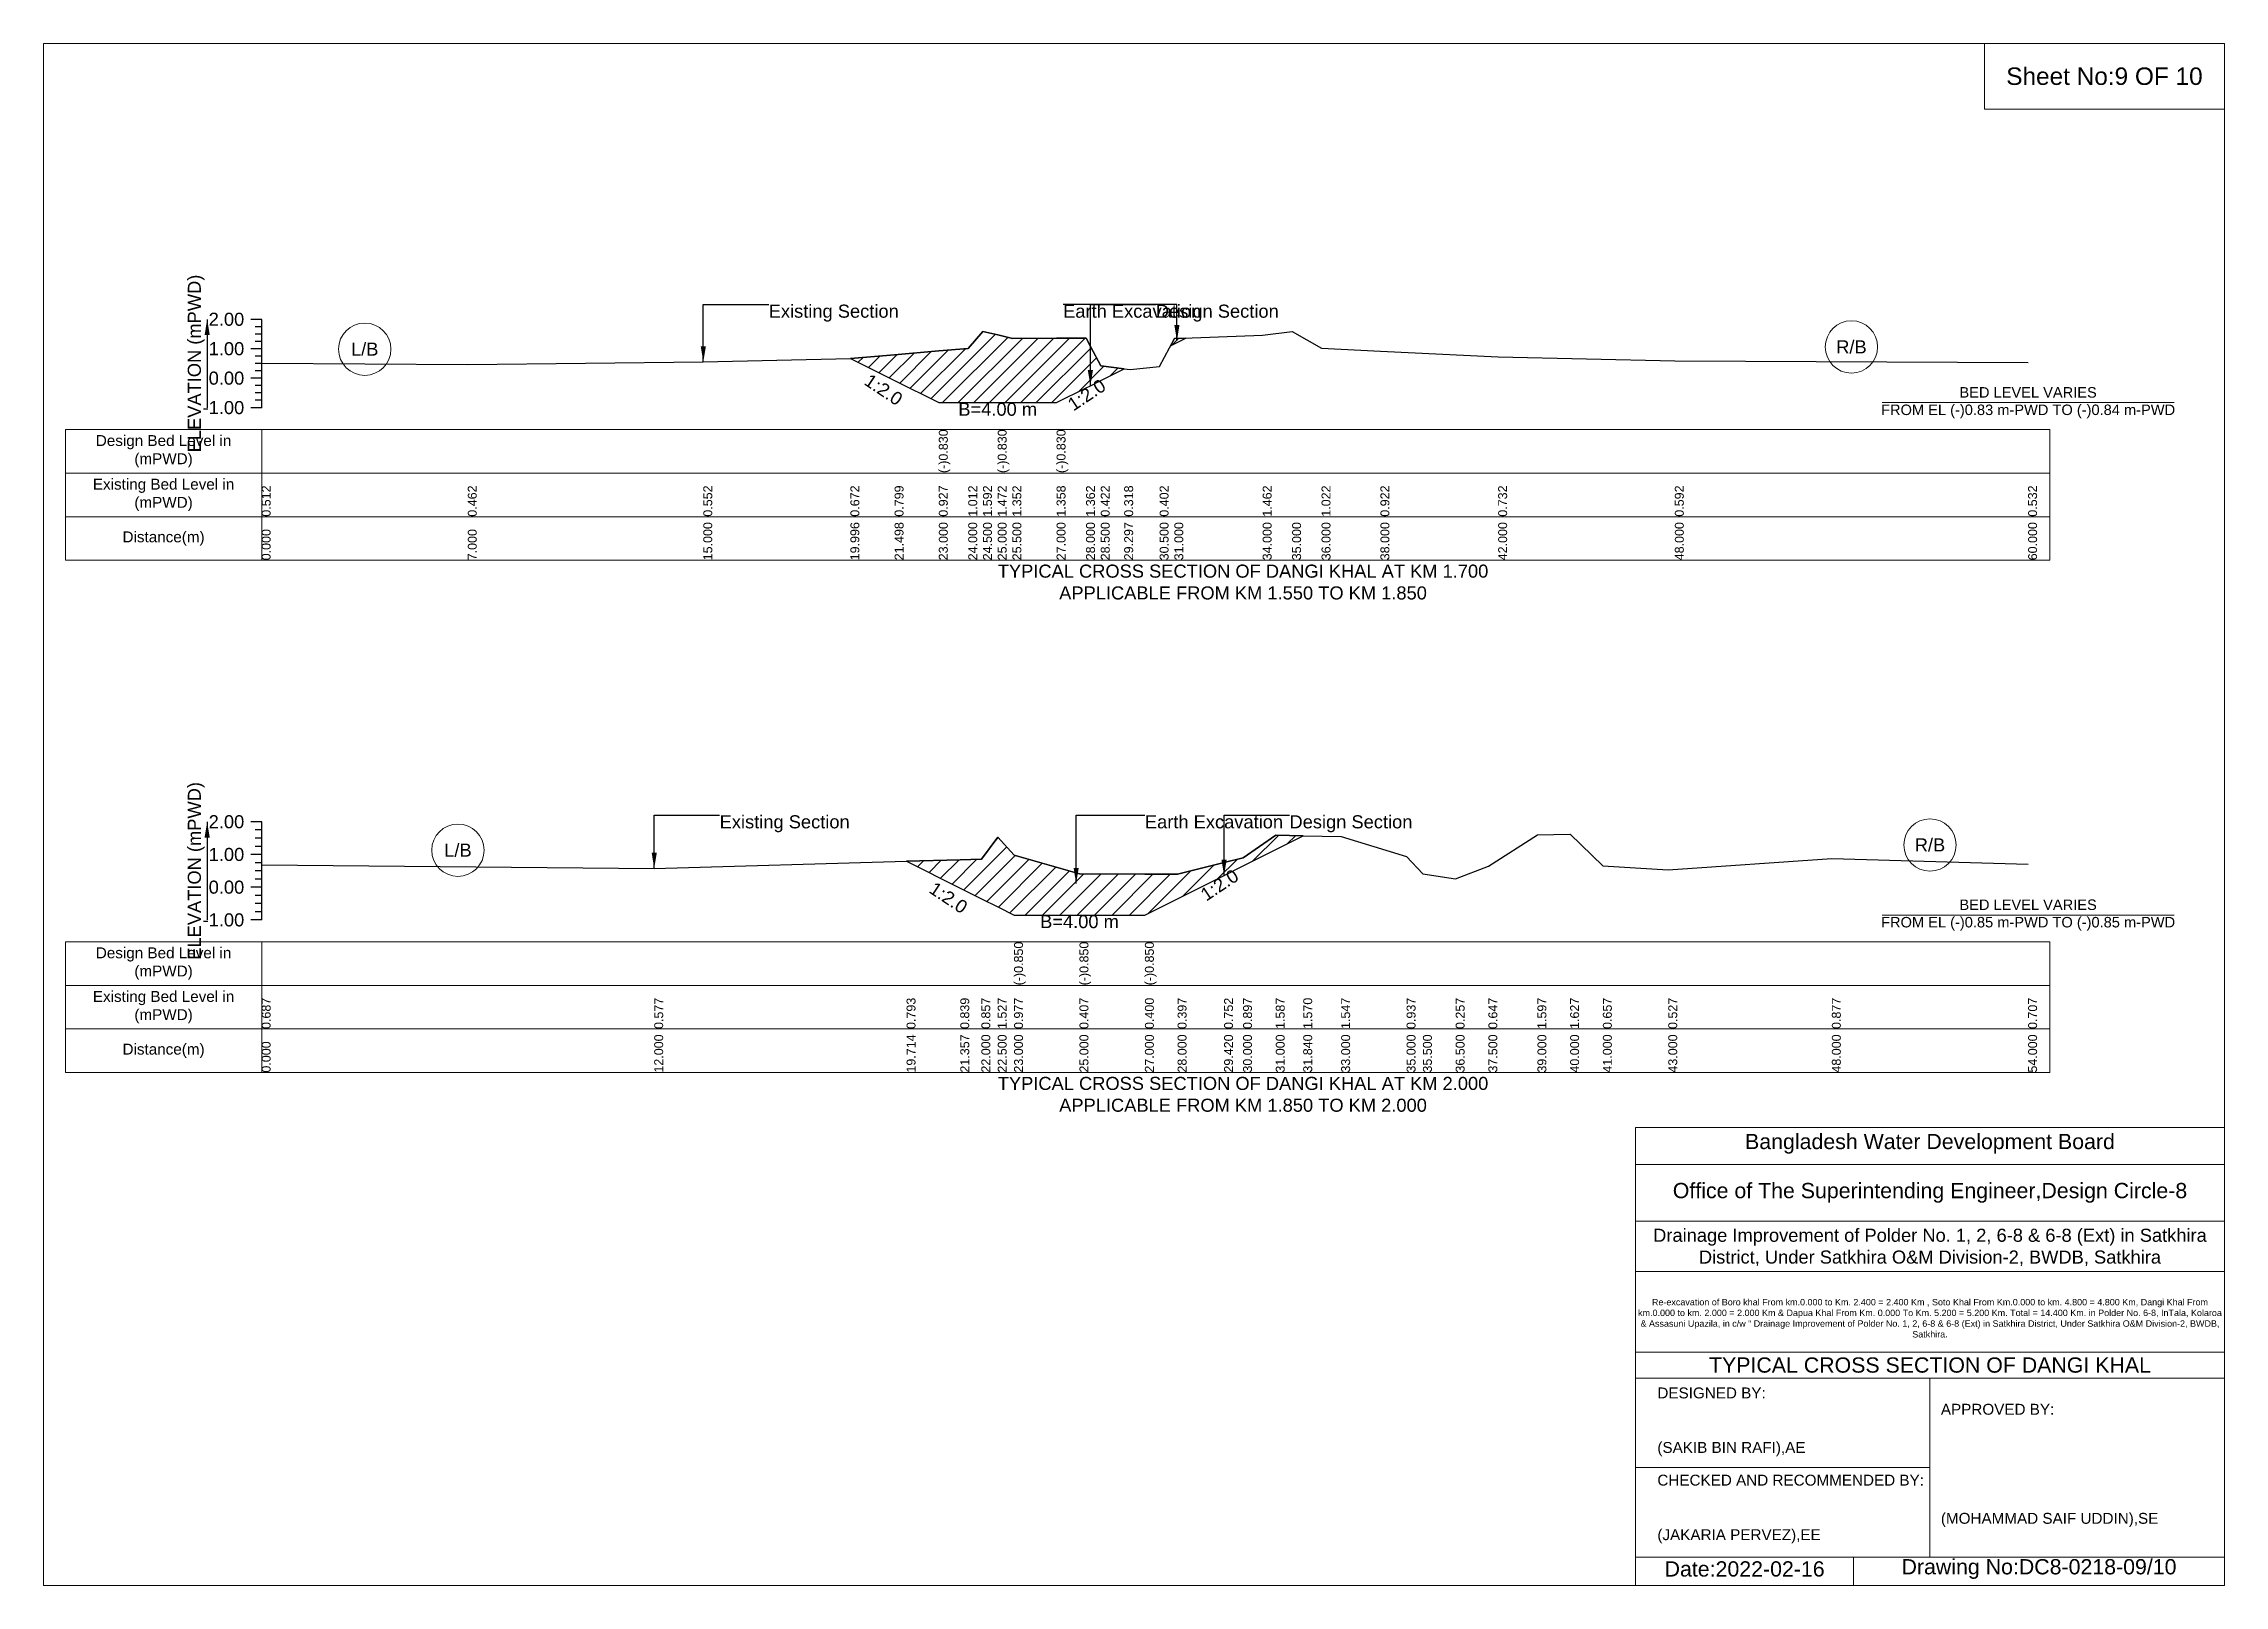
# Model space of a CAD drawing. Header units: inches. Extents: x 91000 to 408000, y -5656 to 0.
# Drawn here: x 310000 to 318000, y -5656 to 0 of the extents above; entities that cross this region are included whole.
import ezdxf

# ---------------------------------------------------------------- set-up
doc = ezdxf.new("R2010")
doc.units = ezdxf.units.IN
doc.header["$LTSCALE"] = 7
doc.header["$MEASUREMENT"] = 0
for name, color, linetype, lineweight in [('Cross section Data Border', 7, 'Continuous', 9), ('Cross Section Labels', 7, 'Continuous', 9), ('Existing_Bed_Level for Xsection', 7, 'Continuous', 25)]:
    doc.layers.add(name, color=color, linetype=linetype, lineweight=lineweight)
doc.styles.get("Standard").update_dxf_attribs({"font": 'arial.ttf'})
doc.dimstyles.get("Standard").update_dxf_attribs({"dimtxt": 45, "dimasz": 58, "dimexe": 0.18, "dimexo": 0.0625, "dimgap": 0.09, "dimtad": 0, "dimtih": 1, "dimtoh": 1, "dimdec": 4, "dimzin": 0, "dimdsep": 46, "dimtxsty": 'Standard', "dimcen": 0.09, "dimadec": 0, "dimazin": 0, "dimtfac": 1, "dimtdec": 4, "dimtofl": 0, "dimtmove": 0, "dimatfit": 3, "dimfxl": 1, "dimtolj": 1, "dimtzin": 0, "dimarcsym": 0})

msp = doc.modelspace()

# ---------------------------------------------------------------- texts
at = {"layer": 'Cross section Data Border', "char_height": 40, "width": 640, "attachment_point": 5}
for s, insert in [('Design Bed Level in (mPWD)', (310440, -1495.536)), ('Existing Bed Level in (mPWD)', (310440, -1655.536)), ('Distance(m)', (310440, -1815.536)), ('Design Bed Level in (mPWD)', (310440, -3374.84)), ('Existing Bed Level in (mPWD)', (310440, -3534.84)), ('Distance(m)', (310440, -3694.84))]:
    msp.add_mtext(s, dxfattribs=dict(at, insert=insert))
at = {"layer": 'Cross Section Labels'}
for s, insert, char_height, attachment_point in [('Sheet No:9 OF 10', (317560, -120), 64, 5), ('Existing Section', (312660, -957.536), 48, 1), ('Earth Excavation', (313740, -957.536), 48, 1), ('Design Section', (314080.02857, -957.536), 48, 1), ('L/B', (311178, -1120.94), 48, 5), ('R/B', (316632, -1112.84), 48, 5), ('BED LEVEL VARIES ^JFROM EL (-)0.83 m-PWD TO (-)0.84 m-PWD', (317280, -1317.176), 38.4, 5), ('B=4.00 m', (313500, -1317.176), 48, 2), ('TYPICAL CROSS SECTION OF DANGI KHAL AT KM 1.700^JAPPLICABLE FROM KM 1.550 TO KM 1.850', (314400, -1975.536), 48, 5), ('Existing Section', (312480, -2830.84), 48, 1), ('Earth Excavation', (314040, -2830.84), 48, 1), ('Design Section', (314570.42308, -2830.84), 48, 1), ('L/B', (311520, -2959), 48, 5), ('R/B', (316920, -2939.8), 48, 5), ('B=4.00 m', (313800, -3196.84), 48, 2), ('BED LEVEL VARIES ^JFROM EL (-)0.85 m-PWD TO (-)0.85 m-PWD', (317280, -3196.84), 38.4, 5), ('TYPICAL CROSS SECTION OF DANGI KHAL AT KM 2.000^JAPPLICABLE FROM KM 1.850 TO KM 2.000', (314400, -3854.84), 48, 5), ('Bangladesh Water Development Board', (316920, -4036), 56, 5), ('Office of The Superintending Engineer,Design Circle-8', (316920, -4216), 56, 5)]:
    msp.add_mtext(s, dxfattribs=dict(at, insert=insert, char_height=char_height, attachment_point=attachment_point))
at = {"layer": 'Cross Section Labels', "char_height": 48, "attachment_point": 2}
for insert, rotation in [((313094.79389, -1249.57295), 326.309932474), ((313813.02857, -1268.66171), 33.690067526), ((314300.42308, -3066.62846), 33.690067526), ((313332.84091, -3113.26045), 326.309932474)]:
    msp.add_mtext('1:2.0', dxfattribs=dict(at, insert=insert, rotation=rotation))
at = {"layer": 'Cross Section Labels'}
for s, insert, char_height, width, attachment_point in [('Drainage Improvement of Polder No. 1, 2, 6-8 & 6-8 (Ext) in Satkhira District, Under Satkhira O&M Division-2, BWDB, Satkhira', (316920, -4416), 48, 2240, 5), ('Re-excavation of Boro khal From km.0.000 to Km. 2.400 = 2.400 Km , Soto Khal From Km.0.000 to km. 4.800 = 4.800 Km, Dangi Khal From km.0.000 to km. 2.000 = 2.000 Km & Dapua Khal From Km. 0.000 To Km. 5.200 = 5.200 Km. Total = 14.400 Km. in Polder No. 6-8, InTala, Kolaroa & Assasuni Upazila, in c/w “ Drainage Improvement of Polder No. 1, 2, 6-8 & 6-8 (Ext) in Satkhira District, Under Satkhira O&M Division-2, BWDB, Satkhira.', (316920, -4676), 23.56497918, 2160, 5), ('TYPICAL CROSS SECTION OF DANGI KHAL', (316920, -4848), 56, 2240, 5), ('DESIGNED BY:^J^J^J(SAKIB BIN RAFI),AE', (315920, -5056), 40, 1120, 4), ('APPROVED BY:^J^J^J^J^J^J(MOHAMMAD SAIF UDDIN),SE', (316960, -5216), 40, 1120, 4), ('CHECKED AND RECOMMENDED BY:^J^J^J(JAKARIA PERVEZ),EE', (315920, -5376), 40, 1120, 4), ('Date:2022-02-16', (316240, -5596), 56, 1120, 5), ('Drawing No:DC8-0218-09/10', (317320, -5596), 56, 1760, 5)]:
    msp.add_mtext(s, dxfattribs=dict(at, insert=insert, char_height=char_height, width=width, attachment_point=attachment_point))
at = {"layer": 'Existing_Bed_Level for Xsection', "rotation": 90}
for s, insert, char_height, attachment_point in [('ELEVATION (mPWD)', (310560, -1173.536), 48, 5), ('(-)0.830', (313284, -1575.536), 32.8, 1), ('(-)0.830', (313500, -1575.536), 32.8, 1), ('(-)0.830', (313716, -1575.536), 32.8, 1), ('0.512', (310800, -1735.536), 32.8, 1), ('0.462', (311556, -1735.536), 32.8, 1), ('0.552', (312420, -1735.536), 32.8, 1), ('0.672', (312959.58779, -1735.536), 32.8, 1), ('0.799', (313121.79389, -1735.536), 32.8, 1), ('0.927', (313284, -1735.536), 32.8, 1), ('1.012', (313392, -1735.536), 32.8, 1), ('1.592', (313446, -1735.536), 32.8, 1), ('1.472', (313500, -1735.536), 32.8, 1), ('1.352', (313554, -1735.536), 32.8, 1), ('1.358', (313716, -1735.536), 32.8, 1), ('1.362', (313824, -1735.536), 32.8, 1), ('0.422', (313878, -1735.536), 32.8, 1), ('0.318', (313964.05714, -1735.536), 32.8, 1), ('0.402', (314094, -1735.536), 32.8, 1), ('1.462', (314472, -1735.536), 32.8, 1), ('1.022', (314688, -1735.536), 32.8, 1), ('0.922', (314904, -1735.536), 32.8, 1), ('0.732', (315336, -1735.536), 32.8, 1), ('0.592', (315984, -1735.536), 32.8, 1), ('0.532', (317280, -1735.536), 32.8, 1), ('15.000', (312420, -1895.536), 32.8, 1), ('19.996', (312959.58779, -1895.536), 32.8, 1), ('21.498', (313121.79389, -1895.536), 32.8, 1), ('23.000', (313284, -1895.536), 32.8, 1), ('24.000', (313392, -1895.536), 32.8, 1), ('24.500', (313446, -1895.536), 32.8, 1), ('25.000', (313500, -1895.536), 32.8, 1), ('25.500', (313554, -1895.536), 32.8, 1), ('27.000', (313716, -1895.536), 32.8, 1), ('28.000', (313824, -1895.536), 32.8, 1), ('28.500', (313878, -1895.536), 32.8, 1), ('29.297', (313964.05714, -1895.536), 32.8, 1), ('30.500', (314094, -1895.536), 32.8, 1), ('31.000', (314148, -1895.536), 32.8, 1), ('34.000', (314472, -1895.536), 32.8, 1), ('35.000', (314580, -1895.536), 32.8, 1), ('36.000', (314688, -1895.536), 32.8, 1), ('38.000', (314904, -1895.536), 32.8, 1), ('42.000', (315336, -1895.536), 32.8, 1), ('48.000', (315984, -1895.536), 32.8, 1), ('60.000', (317280, -1895.536), 32.8, 1), ('0.000', (310800, -1895.536), 32.8, 1), ('7.000', (311556, -1895.536), 32.8, 1), ('ELEVATION (mPWD)', (310560, -3034.84), 48, 5), ('(-)0.850', (313560, -3454.84), 32.8, 1), ('(-)0.850', (313800, -3454.84), 32.8, 1), ('(-)0.850', (314040, -3454.84), 32.8, 1), ('0.687', (310800, -3614.84), 32.8, 1), ('0.577', (312240, -3614.84), 32.8, 1), ('0.793', (313165.68182, -3614.84), 32.8, 1), ('0.839', (313362.84091, -3614.84), 32.8, 1), ('0.857', (313440, -3614.84), 32.8, 1), ('1.527', (313500, -3614.84), 32.8, 1), ('0.977', (313560, -3614.84), 32.8, 1), ('0.407', (313800, -3614.84), 32.8, 1), ('0.400', (314040, -3614.84), 32.8, 1), ('0.397', (314160, -3614.84), 32.8, 1), ('0.752', (314330.42308, -3614.84), 32.8, 1), ('0.897', (314400, -3614.84), 32.8, 1), ('1.587', (314520, -3614.84), 32.8, 1), ('1.570', (314620.84615, -3614.84), 32.8, 1), ('1.547', (314760, -3614.84), 32.8, 1), ('0.937', (315000, -3614.84), 32.8, 1), ('0.257', (315180, -3614.84), 32.8, 1), ('0.647', (315300, -3614.84), 32.8, 1), ('1.597', (315480, -3614.84), 32.8, 1), ('1.627', (315600, -3614.84), 32.8, 1), ('0.657', (315720, -3614.84), 32.8, 1), ('0.527', (315960, -3614.84), 32.8, 1), ('0.877', (316560, -3614.84), 32.8, 1), ('0.707', (317280, -3614.84), 32.8, 1), ('0.000', (310800, -3774.84), 32.8, 1), ('12.000', (312240, -3774.84), 32.8, 1), ('19.714', (313165.68182, -3774.84), 32.8, 1), ('21.357', (313362.84091, -3774.84), 32.8, 1), ('22.000', (313440, -3774.84), 32.8, 1), ('22.500', (313500, -3774.84), 32.8, 1), ('23.000', (313560, -3774.84), 32.8, 1), ('25.000', (313800, -3774.84), 32.8, 1), ('27.000', (314040, -3774.84), 32.8, 1), ('28.000', (314160, -3774.84), 32.8, 1), ('29.420', (314330.42308, -3774.84), 32.8, 1), ('30.000', (314400, -3774.84), 32.8, 1), ('31.000', (314520, -3774.84), 32.8, 1), ('31.840', (314620.84615, -3774.84), 32.8, 1), ('33.000', (314760, -3774.84), 32.8, 1), ('35.000', (315000, -3774.84), 32.8, 1), ('35.500', (315060, -3774.84), 32.8, 1), ('36.500', (315180, -3774.84), 32.8, 1), ('37.500', (315300, -3774.84), 32.8, 1), ('39.000', (315480, -3774.84), 32.8, 1), ('40.000', (315600, -3774.84), 32.8, 1), ('41.000', (315720, -3774.84), 32.8, 1), ('43.000', (315960, -3774.84), 32.8, 1), ('48.000', (316560, -3774.84), 32.8, 1), ('54.000', (317280, -3774.84), 32.8, 1)]:
    msp.add_mtext(s, dxfattribs=dict(at, insert=insert, char_height=char_height, attachment_point=attachment_point))
at = {"layer": 'Existing_Bed_Level for Xsection', "char_height": 48, "attachment_point": 6}
for s, insert in [('2.00', (310736, -1011.536)), ('1.00', (310736, -1119.536)), ('0.00', (310736, -1227.536)), ('-1.00', (310736, -1335.536)), ('2.00', (310736, -2854.84)), ('1.00', (310736, -2974.84)), ('0.00', (310736, -3094.84)), ('-1.00', (310736, -3214.84))]:
    msp.add_mtext(s, dxfattribs=dict(at, insert=insert))

# ---------------------------------------------------------------- hatches: boundary and pattern name
at = {"layer": 'Existing_Bed_Level for Xsection'}
h = msp.add_hatch(dxfattribs=at)
h.set_pattern_fill('ANSI31', color=256, scale=324, style=0)
h.paths.add_polyline_path([(312959.58779, -1154.96989), (312960, -1155.176), (313121.79389, -1236.07295), (313284, -1317.176), (313392, -1317.176), (313446, -1317.176), (313500, -1317.176), (313554, -1317.176), (313716, -1317.176), (313824, -1263.176), (313840.02857, -1255.16171), (313878, -1236.176), (313964.05714, -1193.14743), (313878, -1181.96), (313840.02857, -1110.57371), (313824, -1080.44), (313716, -1080.872), (313554, -1081.52), (313500, -1068.56), (313446, -1055.6), (313392, -1118.24), (313284, -1127.42), (313121.79389, -1141.20752), (312960, -1154.96)])
h = msp.add_hatch(dxfattribs=at)
h.set_pattern_fill('ANSI31', color=256, scale=324, style=0)
h.paths.add_polyline_path([(314133.96, -1108.196), (314148, -1101.176), (314190.42302, -1079.96449), (314148, -1081.52)])
h = msp.add_hatch(dxfattribs=at)
h.set_pattern_fill('ANSI31', color=256, scale=360, style=0)
h.paths.add_polyline_path([(313165.68182, -2999.68091), (313362.84091, -3098.26045), (313440, -3136.84), (313500, -3166.84), (313560, -3196.84), (313800, -3196.84), (314040, -3196.84), (314160, -3136.84), (314330.42308, -3051.62846), (314400, -3016.84), (314520, -2956.84), (314620.84615, -2906.41692), (314520, -2904.4), (314400, -2987.2), (314330.42308, -3004.59423), (314160, -3047.2), (314040, -3046.8), (313800, -3046), (313560, -2977.6), (313500, -2911.6), (313440, -2992), (313362.84091, -2994.16045)])

# ---------------------------------------------------------------- linework, layer by layer
at = {"layer": 'Cross section Data Border'}
for points in [[(310080, -1415.536), (317360, -1415.536), (317360, -1895.536), (310080, -1895.536)], [(310080, -3294.84), (317360, -3294.84), (317360, -3774.84), (310080, -3774.84)]]:
    msp.add_lwpolyline(points, close=True, dxfattribs=at)
for points in [[(310800, -1415.536), (310800, -1895.536)], [(310080, -1575.536), (317360, -1575.536)], [(310080, -1735.536), (317360, -1735.536)], [(310800, -3294.84), (310800, -3774.84)], [(310080, -3454.84), (317360, -3454.84)], [(310080, -3614.84), (317360, -3614.84)]]:
    msp.add_lwpolyline(points, dxfattribs=at)
at = {"layer": 'Cross Section Labels'}
for points in [[(310000, 0), (318000, 0), (318000, -5656), (310000, -5656)], [(317120, 0), (318000, 0), (318000, -240), (317120, -240)]]:
    msp.add_lwpolyline(points, close=True, dxfattribs=at)
for points in [[(316744.19427, -1317.176), (317815.80573, -1317.176)], [(316744.19427, -3196.84), (317815.80573, -3196.84)], [(315840, -5656), (315840, -3976), (318000, -3976)], [(315840, -4112), (318000, -4112)], [(315840, -4320), (318000, -4320)], [(315840, -4504), (318000, -4504)], [(315840, -4800), (318000, -4800)], [(315840, -4896), (318000, -4896)], [(316920, -4896), (316920, -5552)], [(315840, -5224), (316920, -5224)], [(315840, -5552), (318000, -5552)], [(316640, -5552), (316640, -5656)]]:
    msp.add_lwpolyline(points, dxfattribs=at)
for centre in [(311178, -1120.94), (316632, -1112.84), (311520, -2959), (316920, -2939.8)]:
    msp.add_circle(centre, 96, dxfattribs=at)
at = {"layer": 'Existing_Bed_Level for Xsection'}
for points in [[(310800, -1011.536), (310760, -1011.536)], [(310800, -1038.536), (310776, -1038.536)], [(310800, -1335.536), (310800, -1227.536), (310800, -1119.536), (310800, -1011.536)], [(310800, -1119.536), (310760, -1119.536)], [(310800, -1065.536), (310776, -1065.536)], [(310800, -1092.536), (310776, -1092.536)], [(310800, -1172.24), (311556, -1177.64), (312420, -1167.92), (312959.58779, -1154.96989), (312960, -1154.96), (313121.79389, -1141.20752), (313284, -1127.42), (313284, -1127.42), (313392, -1118.24), (313446, -1055.6), (313500, -1068.56), (313500, -1068.56), (313554, -1081.52), (313716, -1080.872), (313716, -1080.872), (313824, -1080.44), (313840.02857, -1110.57371), (313878, -1181.96), (313964.05714, -1193.14743), (313986, -1196), (314094, -1184.12), (314148, -1081.52), (314472, -1069.64), (314580, -1055.6), (314688, -1117.16), (314904, -1127.96), (315336, -1148.48), (315984, -1163.6), (317280, -1170.08)], [(310800, -1146.536), (310776, -1146.536)], [(310800, -1173.536), (310776, -1173.536)], [(310800, -1227.536), (310760, -1227.536)], [(310800, -1200.536), (310776, -1200.536)], [(310800, -1254.536), (310776, -1254.536)], [(310800, -1335.536), (310760, -1335.536)], [(310800, -1281.536), (310776, -1281.536)], [(310800, -1308.536), (310776, -1308.536)], [(310800, -2854.84), (310760, -2854.84)], [(310800, -3214.84), (310800, -3094.84), (310800, -2974.84), (310800, -2854.84)], [(310800, -2884.84), (310776, -2884.84)], [(310800, -2914.84), (310776, -2914.84)], [(310800, -2944.84), (310776, -2944.84)], [(310800, -3012.4), (312240, -3025.6), (313165.68182, -2999.68091), (313362.84091, -2994.16045), (313440, -2992), (313500, -2911.6), (313560, -2977.6), (313560, -2977.6), (313800, -3046), (313800, -3046), (314040, -3046.8), (314040, -3046.8), (314160, -3047.2), (314330.42308, -3004.59423), (314400, -2987.2), (314520, -2904.4), (314620.84615, -2906.41692), (314760, -2909.2), (315000, -2982.4), (315060, -3046), (315180, -3064), (315300, -3017.2), (315480, -2903.2), (315600, -2899.6), (315720, -3016), (315960, -3031.6), (316560, -2989.6), (317280, -3010)], [(310800, -2974.84), (310760, -2974.84)], [(310800, -3004.84), (310776, -3004.84)], [(310800, -3034.84), (310776, -3034.84)], [(310800, -3094.84), (310760, -3094.84)], [(310800, -3064.84), (310776, -3064.84)], [(310800, -3124.84), (310776, -3124.84)], [(310800, -3154.84), (310776, -3154.84)], [(310800, -3184.84), (310776, -3184.84)], [(310800, -3214.84), (310760, -3214.84)]]:
    msp.add_lwpolyline(points, dxfattribs=at)
for points in [[(312959.58779, -1154.96989), (312960, -1155.176), (313121.79389, -1236.07295), (313284, -1317.176), (313284, -1317.176), (313392, -1317.176), (313446, -1317.176), (313500, -1317.176), (313500, -1317.176), (313554, -1317.176), (313716, -1317.176), (313716, -1317.176), (313824, -1263.176), (313840.02857, -1255.16171), (313878, -1236.176), (313964.05714, -1193.14743), (313878, -1181.96), (313840.02857, -1110.57371), (313824, -1080.44), (313716, -1080.872), (313716, -1080.872), (313554, -1081.52), (313500, -1068.56), (313500, -1068.56), (313446, -1055.6), (313392, -1118.24), (313284, -1127.42), (313284, -1127.42), (313121.79389, -1141.20752), (312960, -1154.96)], [(314133.96, -1108.196), (314148, -1101.176), (314190.42302, -1079.96449), (314148, -1081.52)], [(313165.68182, -2999.68091), (313165.68182, -2999.68091), (313362.84091, -3098.26045), (313440, -3136.84), (313500, -3166.84), (313560, -3196.84), (313560, -3196.84), (313800, -3196.84), (313800, -3196.84), (314040, -3196.84), (314040, -3196.84), (314160, -3136.84), (314330.42308, -3051.62846), (314400, -3016.84), (314520, -2956.84), (314620.84615, -2906.41692), (314620.84615, -2906.41692), (314620.84615, -2906.41692), (314520, -2904.4), (314400, -2987.2), (314330.42308, -3004.59423), (314160, -3047.2), (314040, -3046.8), (314040, -3046.8), (313800, -3046), (313800, -3046), (313560, -2977.6), (313560, -2977.6), (313500, -2911.6), (313440, -2992), (313362.84091, -2994.16045), (313165.68182, -2999.68091)]]:
    msp.add_lwpolyline(points, close=True, dxfattribs=at)

msp.set_redraw_order([(e.dxf.handle, doc.entitydb.next_handle()) for e in msp.query("TEXT MTEXT ATTDEF DIMENSION ARC_DIMENSION")])  # texts and dimensions are drawn at this point

# ---------------------------------------------------------------- leaders
at = {"layer": 'Cross Section Labels', "annotation_type": 0, "has_hookline": 1}
for points, hookline_direction, text_width in [([(312420, -1167.92), (312420, -957.536), (312659.91, -957.536)], 0, 467.16508), ([(314157.46101, -1089.8935), (314157.46101, -957.536), (313740.09, -957.536)], 1, 496.99318), ([(313840.02857, -1255.16171), (313840.02857, -957.536), (314079.93857, -957.536)], 0, 441.23329), ([(312240, -3025.6), (312240, -2830.84), (312479.91, -2830.84)], 0, 467.16508), ([(313787.81915, -3081.51479), (313787.81915, -2830.84), (314039.91, -2830.84)], 0, 496.99318), ([(314330.42308, -3051.62846), (314330.42308, -2830.84), (314570.33308, -2830.84)], 0, 441.23329)]:
    msp.add_leader(points, dimstyle='Standard', override={"dimasz": 57.6}, dxfattribs=dict(at, hookline_direction=hookline_direction, text_width=text_width))
at = {"layer": 'Existing_Bed_Level for Xsection'}
for points in [[(310600, -1011.536), (310600, -1335.536)], [(310600, -2854.84), (310600, -3214.84)]]:
    msp.add_leader(points, dimstyle='Standard', override={"dimasz": 57.6}, dxfattribs=at)

doc.saveas('drawing.dxf')
